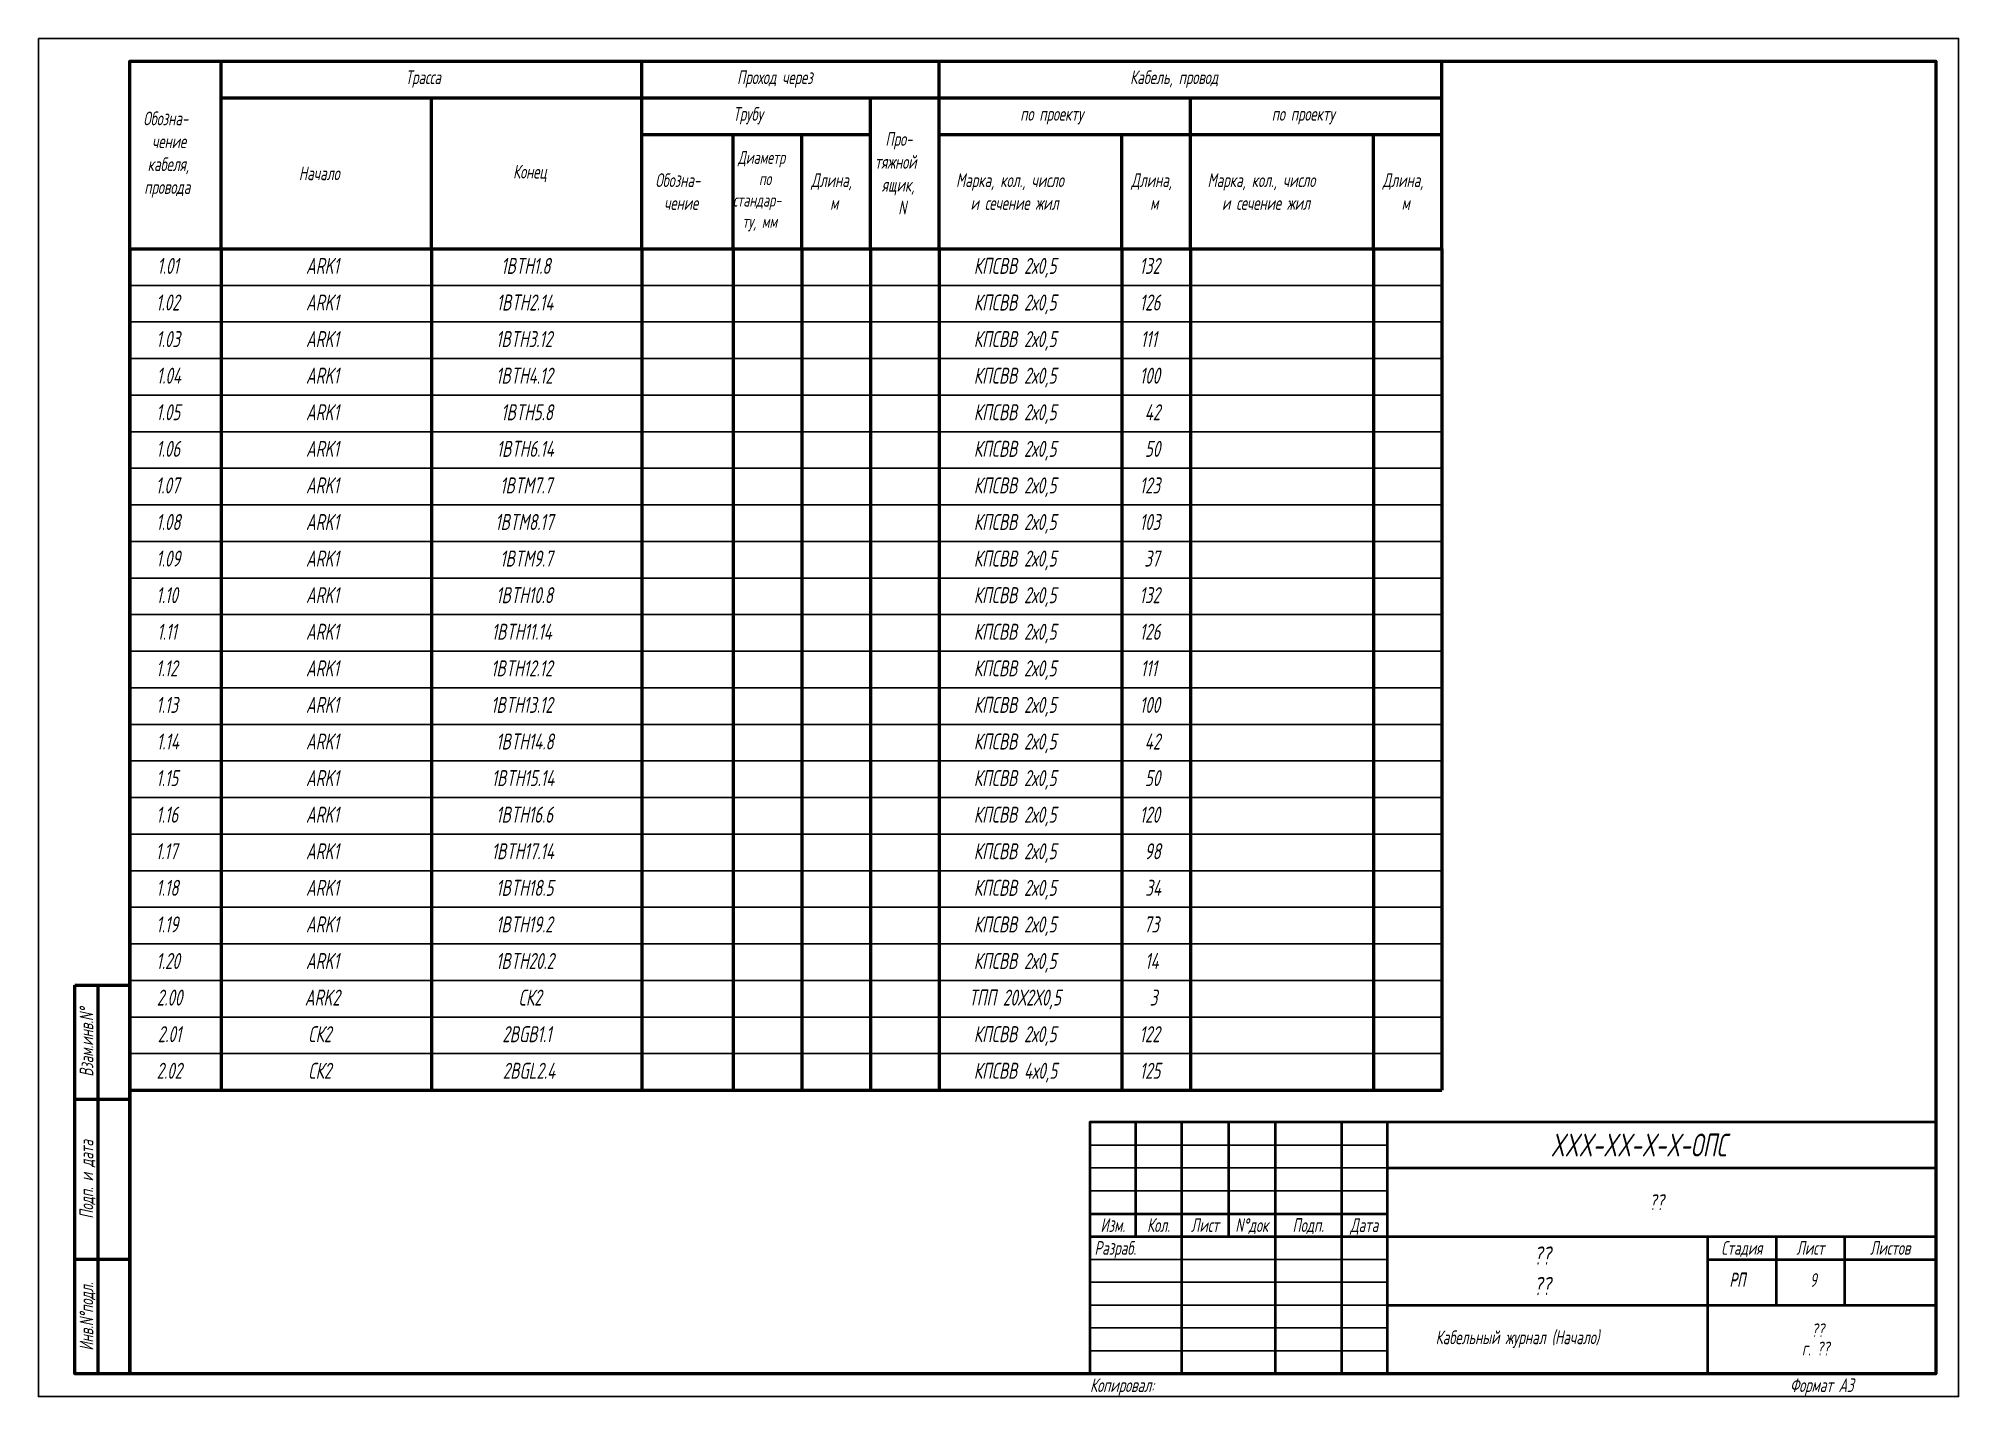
# Model space of a CAD drawing. Extents: x 0 to 1720, y -2086 to 3873.
# Drawn here: x 0 to 420, y 1192 to 1489 of the extents above; entities that cross this region are included whole.
import ezdxf
from ezdxf.enums import TextEntityAlignment as Align

# ---------------------------------------------------------------- set-up
doc = ezdxf.new("R2010")
doc.units = 0
doc.layers.add('FORMAT', color=134, linetype='Continuous')
doc.layers.add('TEXT', color=4, linetype='Continuous')
doc.layers.add('TABLE', color=7, linetype='Continuous', lineweight=50)
doc.styles.add('R2_5', font='romant.shx', dxfattribs={"width": 0.65, "oblique": 12, "height": 2.5})

msp = doc.modelspace()

# ---------------------------------------------------------------- texts
at = {"style": 'R2_5', "oblique": 12, "width": 0.65}
for s, p in [('1.01', (26, 1437.5)), ('ARK1', (58.51, 1437.5)), ('1BTH1.8', (101.21, 1437.5)), ('КПСВВ 2х0,5', (204.6, 1437.5)), ('132', (240.84, 1437.5)), ('1.02', (25.74, 1429.5)), ('ARK1', (58.51, 1429.5)), ('1BTH2.14', (100.23, 1429.5)), ('КПСВВ 2х0,5', (204.6, 1429.5)), ('126', (240.88, 1429.5)), ('1.03', (25.78, 1421.5)), ('ARK1', (58.51, 1421.5)), ('1BTH3.12', (100.09, 1421.5)), ('КПСВВ 2х0,5', (204.6, 1421.5)), ('111', (241.09, 1421.5)), ('1.04', (25.89, 1413.5)), ('ARK1', (58.51, 1413.5)), ('1BTH4.12', (100.09, 1413.5)), ('КПСВВ 2х0,5', (204.6, 1413.5)), ('100', (240.89, 1413.5)), ('1.05', (25.78, 1405.5)), ('ARK1', (58.51, 1405.5)), ('1BTH5.8', (101.21, 1405.5)), ('КПСВВ 2х0,5', (204.6, 1405.5)), ('42', (241.98, 1405.5)), ('1.06', (25.78, 1397.5)), ('ARK1', (58.51, 1397.5)), ('1BTH6.14', (100.23, 1397.5)), ('КПСВВ 2х0,5', (204.6, 1397.5)), ('50', (242.02, 1397.5)), ('1.07', (25.67, 1389.5)), ('ARK1', (58.51, 1389.5)), ('1BTM7.7', (100.99, 1389.5)), ('КПСВВ 2х0,5', (204.6, 1389.5)), ('123', (240.88, 1389.5)), ('1.08', (25.78, 1381.5)), ('ARK1', (58.51, 1381.5)), ('1BTM8.17', (99.91, 1381.5)), ('КПСВВ 2х0,5', (204.6, 1381.5)), ('103', (240.88, 1381.5)), ('1.09', (25.78, 1373.5)), ('ARK1', (58.51, 1373.5)), ('1BTM9.7', (100.99, 1373.5)), ('КПСВВ 2х0,5', (204.6, 1373.5)), ('37', (241.89, 1373.5)), ('1.10', (25.8, 1365.5)), ('ARK1', (58.51, 1365.5)), ('1BTH10.8', (100.12, 1365.5)), ('КПСВВ 2х0,5', (204.6, 1365.5)), ('132', (240.84, 1365.5)), ('1.11', (26, 1357.5)), ('ARK1', (58.51, 1357.5)), ('1BTH11.14', (99.14, 1357.5)), ('КПСВВ 2х0,5', (204.6, 1357.5)), ('126', (240.88, 1357.5)), ('1.12', (25.74, 1349.5)), ('ARK1', (58.51, 1349.5)), ('1BTH12.12', (99, 1349.5)), ('КПСВВ 2х0,5', (204.6, 1349.5)), ('111', (241.09, 1349.5)), ('1.13', (25.78, 1341.5)), ('ARK1', (58.51, 1341.5)), ('1BTH13.12', (99, 1341.5)), ('КПСВВ 2х0,5', (204.6, 1341.5)), ('100', (240.89, 1341.5)), ('1.14', (25.89, 1333.5)), ('ARK1', (58.51, 1333.5)), ('1BTH14.8', (100.12, 1333.5)), ('КПСВВ 2х0,5', (204.6, 1333.5)), ('42', (241.98, 1333.5)), ('1.15', (25.78, 1325.5)), ('ARK1', (58.51, 1325.5)), ('1BTH15.14', (99.14, 1325.5)), ('КПСВВ 2х0,5', (204.6, 1325.5)), ('50', (242.02, 1325.5)), ('1.16', (25.78, 1317.5)), ('ARK1', (58.51, 1317.5)), ('1BTH16.6', (100.12, 1317.5)), ('КПСВВ 2х0,5', (204.6, 1317.5)), ('120', (240.89, 1317.5)), ('1.17', (25.67, 1309.5)), ('ARK1', (58.51, 1309.5)), ('1BTH17.14', (99.14, 1309.5)), ('КПСВВ 2х0,5', (204.6, 1309.5)), ('98', (241.96, 1309.5)), ('1.18', (25.78, 1301.5)), ('ARK1', (58.51, 1301.5)), ('1BTH18.5', (100.12, 1301.5)), ('КПСВВ 2х0,5', (204.6, 1301.5)), ('34', (242.1, 1301.5)), ('1.19', (25.78, 1293.5)), ('ARK1', (58.51, 1293.5)), ('1BTH19.2', (100.09, 1293.5)), ('КПСВВ 2х0,5', (204.6, 1293.5)), ('73', (241.8, 1293.5)), ('1.20', (25.8, 1285.5)), ('ARK1', (58.51, 1285.5)), ('1BTH20.2', (100.09, 1285.5)), ('КПСВВ 2х0,5', (204.6, 1285.5)), ('14', (242.06, 1285.5)), ('2.00', (25.91, 1277.5)), ('ARK2', (58.26, 1277.5)), ('СК2', (105.04, 1277.5)), ('ТПП 20Х2Х0,5', (203.57, 1277.5)), ('3', (243.08, 1277.5)), ('2.01', (26.11, 1269.5)), ('СК2', (59.04, 1269.5)), ('2BGB1.1', (101.48, 1269.5)), ('КПСВВ 2х0,5', (204.6, 1269.5)), ('122', (240.84, 1269.5)), ('2.02', (25.85, 1261.5)), ('СК2', (59.04, 1261.5)), ('2BGL2.4', (101.58, 1261.5)), ('КПСВВ 4х0,5', (204.6, 1261.5)), ('125', (240.88, 1261.5))]:
    msp.add_text(s, height=3.5, dxfattribs=at).set_placement(p)
at = {"layer": 'FORMAT', "style": 'R2_5', "oblique": 12, "width": 0.65}
for s, height, p in [('Трасса', 3, (80.28, 1479)), ('Проход через', 3, (152.82, 1479)), ('Кабель, провод', 3, (238.79, 1479)), ('Обозна-', 3, (22.95, 1470)), ('Трубу', 3, (151.96, 1471)), ('по проекту', 3, (214.77, 1471)), ('по проекту', 3, (269.77, 1471)), ('чение', 3, (24.85, 1465)), ('Про-', 3, (185.26, 1465.5)), ('кабеля,', 3, (23.89, 1460)), ('Диаметр', 2.8, (153.02, 1461.57)), ('тяжной', 3, (182.93, 1460.5)), ('Начало', 3, (56.98, 1458)), ('Конец', 3, (103.82, 1458.36)), ('Обозна-', 3, (134.95, 1456.5)), ('по', 2.8, (157.61, 1456.9)), ('Длина,', 3, (169.04, 1456.5)), ('ящик,', 3, (184.5, 1455.5)), ('Марка, кол., число', 3, (200.72, 1456.5)), ('Длина,', 3, (239.04, 1456.5)), ('Марка, кол., число', 3, (255.72, 1456.5)), ('Длина,', 3, (294.04, 1456.5)), ('провода', 3, (23.16, 1455)), ('чение', 3, (136.85, 1451.5)), ('стандар-', 2.8, (151.91, 1452.23)), ('м', 3, (173.17, 1451.5)), ('N', 3, (188.07, 1450.5)), ('и сечение жил', 3, (203.88, 1451.5)), ('м', 3, (243.17, 1451.5)), ('и сечение жил', 3, (258.88, 1451.5)), ('м', 3, (298.17, 1451.5)), ('ту, мм', 2.8, (153.97, 1447.57)), ('Разраб.', 3, (231, 1223)), ('??', 3, (387.79, 1205)), ('г. ??', 3, (385.74, 1201))]:
    msp.add_text(s, height=height, dxfattribs=at).set_placement(p)
for s, p in [('Изм.', (235, 1228)), ('Кол.', (245, 1228)), ('Лист', (255.16, 1228)), ('N%%dдок', (265.41, 1228)), ('Подп.', (277.75, 1228)), ('Дата', (290, 1228))]:
    msp.add_text(s, height=3, dxfattribs=at).set_placement(p, align=Align.CENTER)
at = {"layer": 'FORMAT', "style": 'R2_5', "width": 0.65}
for s, oblique, p in [('Стадия', 12, (372.58, 1224.5)), ('Лист', 12, (387.58, 1224.5)), ('Листов', 12, (405.04, 1224.5)), ('Формат А3', 15, (390.04, 1194.5))]:
    msp.add_text(s, height=3, dxfattribs=dict(at, oblique=oblique)).set_placement(p, align=Align.MIDDLE_CENTER)
at = {"layer": 'FORMAT', "style": 'R2_5', "oblique": 15, "width": 0.65}
msp.add_text('Копировал:', height=3, dxfattribs=at).set_placement((230, 1194.5), align=Align.MIDDLE_LEFT)
at = {"layer": 'TEXT', "style": 'R2_5', "oblique": 12, "width": 0.65}
for s, p in [('Взам.инв.N%%d', (10.5, 1269.5)), ('Подп. и дата', (10.5, 1239.5)), ('Инв.N%%dподл.', (10.5, 1209.5))]:
    msp.add_text(s, height=3, rotation=90, dxfattribs=at).set_placement(p, align=Align.MIDDLE_CENTER)
for s, height, p in [('XXX-XX-X-X-ОПС', 5, (330.77, 1244.5)), ('??', 3.5, (352.28, 1232.75)), ('??', 4, (327.05, 1220.83)), ('??', 4, (327.05, 1214.17)), ('Кабельный журнал (Начало)', 3, (305.61, 1203.46))]:
    msp.add_text(s, height=height, dxfattribs=at).set_placement(p)
for s, p in [('РП', (371.63, 1217.62)), ('РП', (371.63, 1217.49)), ('9', (388.22, 1217.49))]:
    msp.add_text(s, height=3, dxfattribs=at).set_placement(p, align=Align.MIDDLE_CENTER)

# ---------------------------------------------------------------- linework, layer by layer
for p, q in [((20, 1435), (307, 1435)), ((20, 1427), (307, 1427)), ((20, 1419), (307, 1419)), ((20, 1411), (307, 1411)), ((20, 1403), (307, 1403)), ((20, 1395), (307, 1395)), ((20, 1387), (307, 1387)), ((20, 1379), (307, 1379)), ((20, 1371), (307, 1371)), ((20, 1363), (307, 1363)), ((20, 1355), (307, 1355)), ((20, 1347), (307, 1347)), ((20, 1339), (307, 1339)), ((20, 1331), (307, 1331)), ((20, 1323), (307, 1323)), ((20, 1315), (307, 1315)), ((20, 1307), (307, 1307)), ((20, 1299), (307, 1299)), ((20, 1291), (307, 1291)), ((20, 1283), (307, 1283)), ((20, 1275), (307, 1275)), ((20, 1267), (307, 1267))]:
    msp.add_line(p, q)
at = {"layer": 'FORMAT', "lineweight": 50}
for p, q in [((13, 1282), (13, 1197)), ((20, 1257), (8, 1257)), ((20, 1222), (8, 1222))]:
    msp.add_line(p, q, dxfattribs=at)
at = {"layer": 'FORMAT', "lineweight": 40}
for p, q in [((240, 1252), (240, 1227)), ((250, 1252), (250, 1197)), ((260.31, 1252), (260.31, 1227)), ((270.5, 1252), (270.5, 1197)), ((285, 1252), (285, 1197)), ((295, 1252), (295, 1197)), ((295, 1242), (415, 1242)), ((230, 1232), (295, 1232)), ((230, 1227), (415, 1227)), ((365.08, 1227), (365.08, 1197)), ((380.08, 1227), (380.08, 1212)), ((395.08, 1227), (395.08, 1212)), ((365.08, 1222), (415, 1222)), ((295, 1212), (415, 1212))]:
    msp.add_line(p, q, dxfattribs=at)
at = {"layer": 'FORMAT', "lineweight": -3}
for p, q in [((230, 1247), (295, 1247)), ((295, 1242), (230, 1242)), ((230, 1237), (295, 1237)), ((230, 1222), (295, 1222)), ((230, 1217), (295, 1217)), ((295, 1212), (230, 1212)), ((230, 1207), (295, 1207)), ((230, 1202), (295, 1202))]:
    msp.add_line(p, q, dxfattribs=at)
at = {"layer": 'FORMAT'}
msp.add_lwpolyline([(0, 1489), (420, 1489), (420, 1192), (0, 1192)], close=True, dxfattribs=at)
at = {"layer": 'FORMAT', "lineweight": 50}
for points in [[(20, 1197), (20, 1484), (415, 1484), (415, 1197)], [(8, 1282), (20, 1282), (20, 1197), (8, 1197)]]:
    msp.add_lwpolyline(points, close=True, dxfattribs=at)
at = {"layer": 'FORMAT', "lineweight": 40}
msp.add_lwpolyline([(230, 1197), (415, 1197), (415, 1252), (230, 1252)], close=True, dxfattribs=at)
at = {"layer": 'TABLE'}
for p, q in [((20, 1484), (307, 1484)), ((20, 1443), (20, 1484)), ((40, 1443), (40, 1484)), ((132, 1443), (132, 1484)), ((197, 1443), (197, 1484)), ((307, 1443), (307, 1484)), ((40, 1476), (307, 1476)), ((86, 1443), (86, 1476)), ((182, 1443), (182, 1476)), ((252, 1443), (252, 1476)), ((132, 1468), (182, 1468)), ((152, 1443), (152, 1468)), ((167, 1443), (167, 1468)), ((197, 1468), (307, 1468)), ((237, 1443), (237, 1468)), ((292, 1443), (292, 1468)), ((20, 1443), (307, 1443)), ((20, 1443), (20, 1259)), ((40, 1443), (40, 1259)), ((86, 1443), (86, 1259)), ((132, 1443), (132, 1259)), ((152, 1443), (152, 1259)), ((167, 1443), (167, 1259)), ((182, 1443), (182, 1259)), ((197, 1443), (197, 1259)), ((237, 1443), (237, 1259)), ((252, 1443), (252, 1259)), ((292, 1443), (292, 1259)), ((307, 1443), (307, 1259)), ((20, 1259), (307, 1259))]:
    msp.add_line(p, q, dxfattribs=at)

msp.set_redraw_order([(e.dxf.handle, doc.entitydb.next_handle()) for e in msp.query("TEXT MTEXT ATTDEF DIMENSION ARC_DIMENSION")])  # texts and dimensions are drawn at this point

doc.saveas('drawing.dxf')
